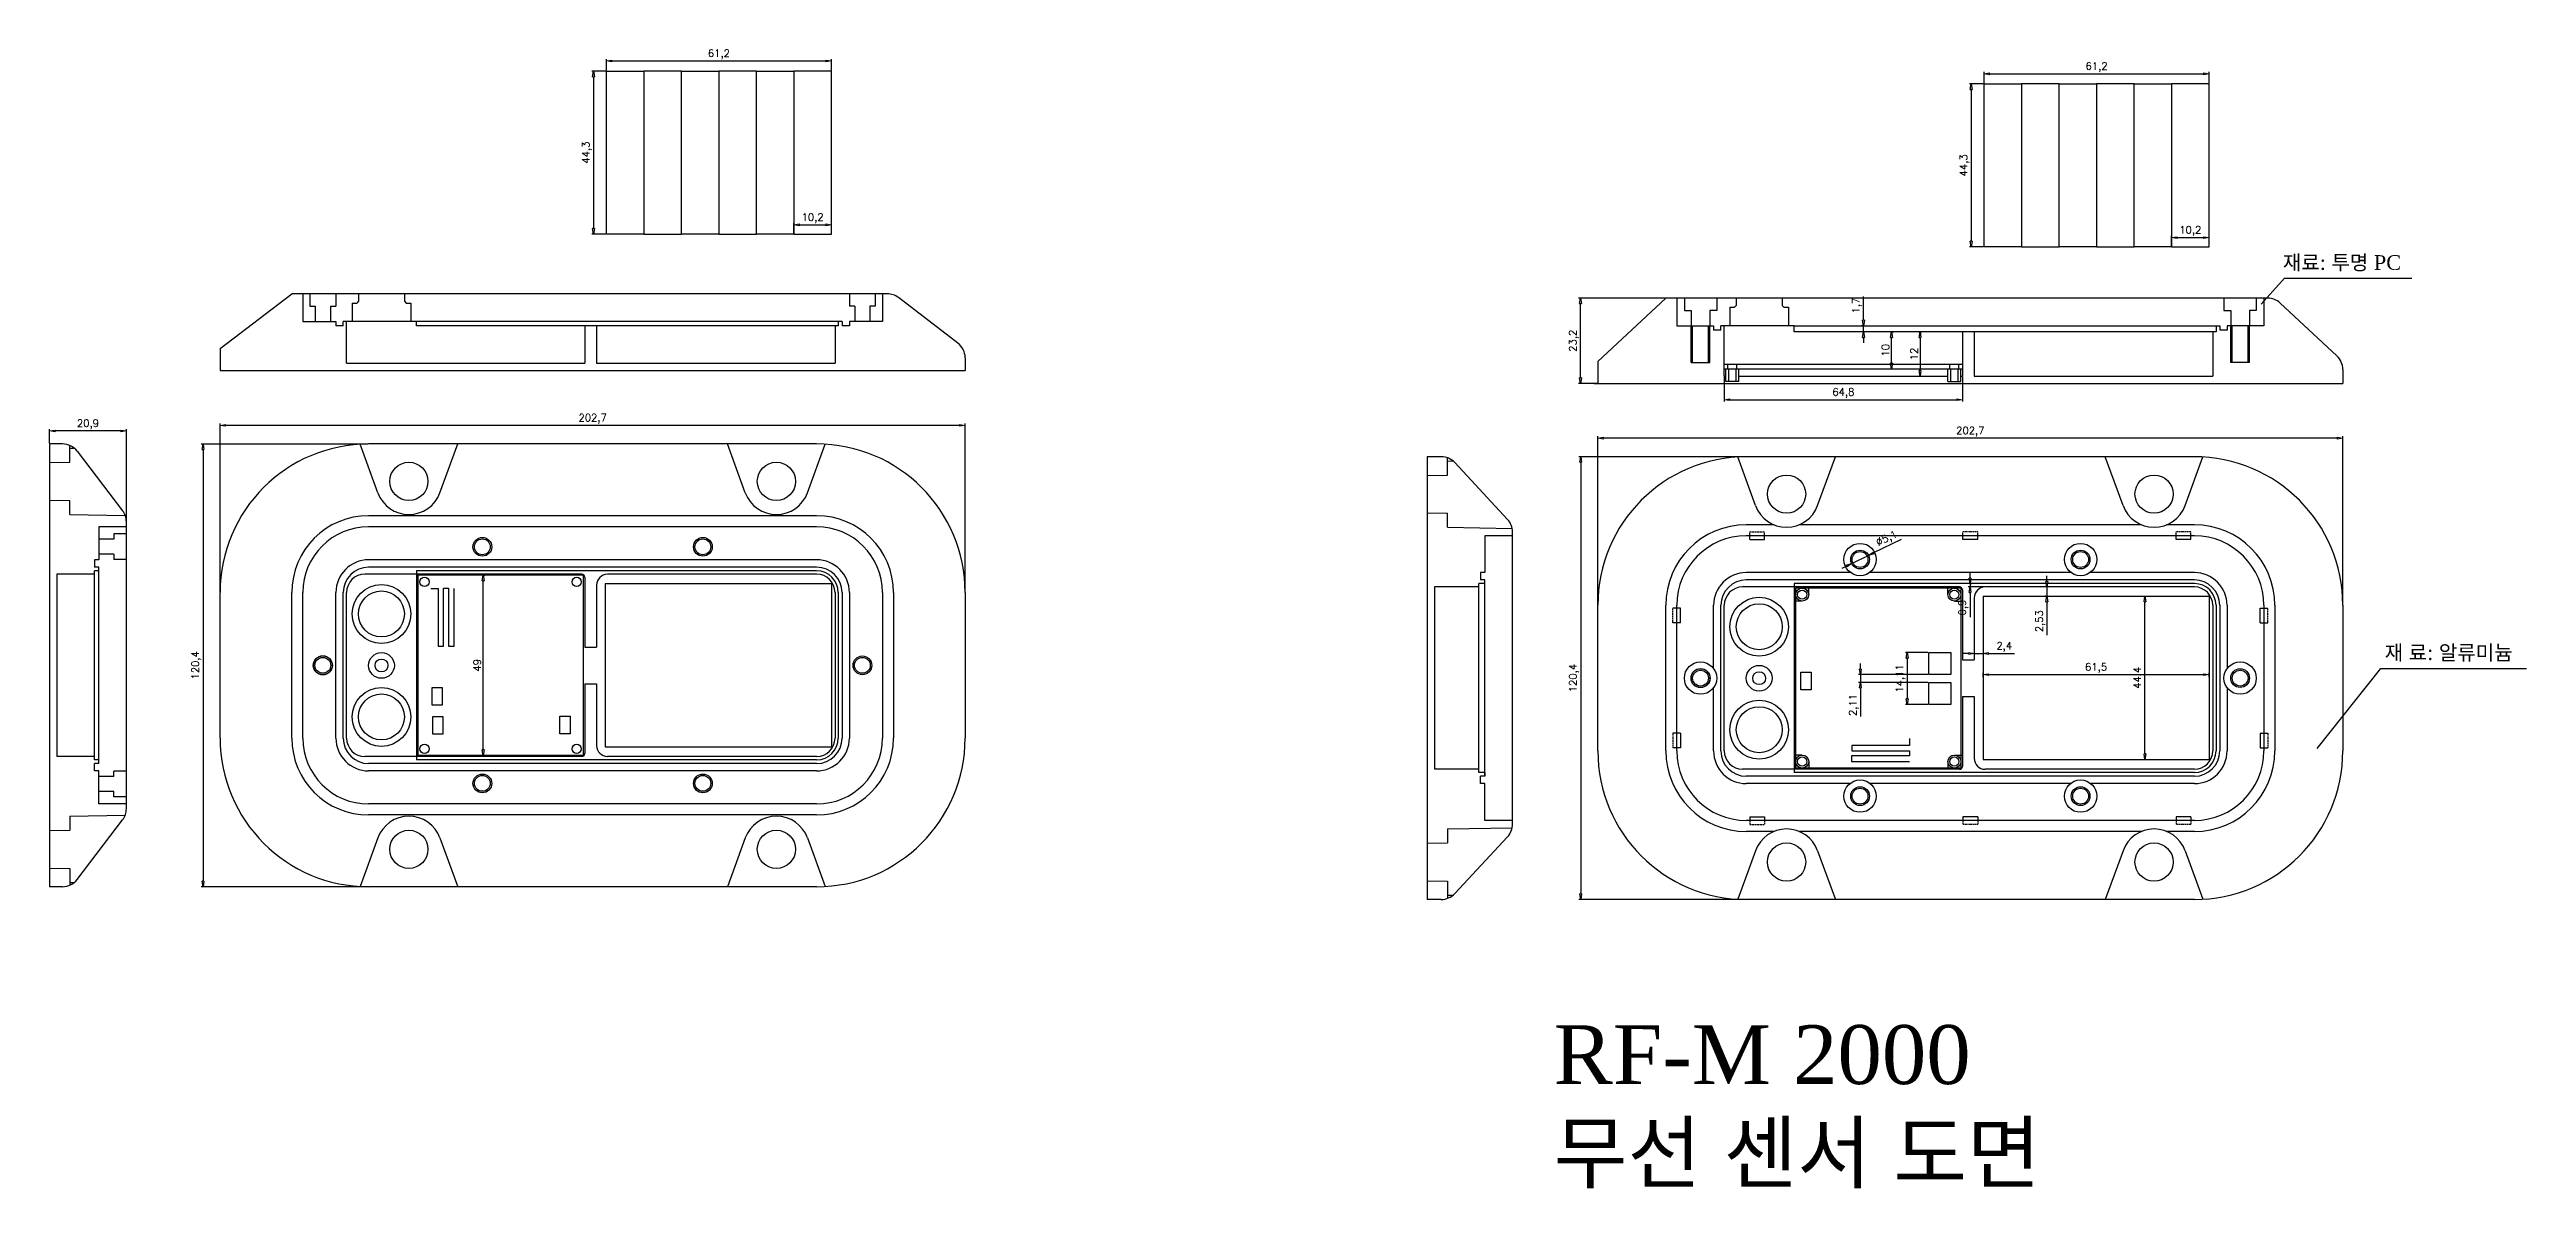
# Model space of a CAD drawing. Header units: millimetres. Extents: x 143 to 817, y 24 to 334.
import ezdxf

# ---------------------------------------------------------------- set-up
doc = ezdxf.new("R2010")
doc.units = ezdxf.units.MM
doc.styles.get("Standard").update_dxf_attribs({"font": 'txt.shx', "bigfont": 'whgtxt.shx'})
doc.dimstyles.new('ISO-25', dxfattribs={"dimtxt": 2, "dimasz": 1.5, "dimexe": 0.5, "dimexo": 0.2, "dimtad": 1, "dimtxsty": 'Standard', "dimblk": 'CLOSEDBLANK', "dimcen": 2.5, "dimadec": 0, "dimazin": 0, "dimtfac": 1, "dimtmove": 0, "dimatfit": 3, "dimldrblk": 'CLOSEDBLANK', "dimfxl": 1, "dimarcsym": 0})

msp = doc.modelspace()

# ---------------------------------------------------------------- texts
at = {"attachment_point": 1}
for s, insert, char_height in [('{\\fBatang|b0|i0|c129|p18;재료: 투명 PC}', (751.013, 278.237), 4), ('{\\fBatang|b0|i0|c129|p18;재 료: 알류미늄}', (778.725, 172.138), 4), ('{\\fBatang|b0|i0|c129|p18;RF-M 2000\\P무선 센서 도면}', (552.623, 68.813), 16)]:
    msp.add_mtext(s, dxfattribs=dict(at, insert=insert, char_height=char_height))

# ---------------------------------------------------------------- blocks, each defined once
blk = doc.blocks.new('_ClosedBlank')
at = {"color": 0, "linetype": 'ByBlock', "lineweight": -2}
for p, q in [((-1, 0.17), (0, 0)), ((-1, 0.17), (-1, -0.17)), ((0, 0), (-1, -0.17))]:
    blk.add_line(p, q, dxfattribs=at)
blk = doc.blocks.new('*D1')
at = {"color": 0, "lineweight": -2, "transparency": 16777216}
for p, q in [((261.26, 191.18), (261.84, 191.18)), ((261.34, 143.68), (261.34, 189.68)), ((261.26, 142.18), (261.84, 142.18))]:
    blk.add_line(p, q, dxfattribs=at)
at = {"layer": 'Defpoints', "color": 0, "transparency": 16777216}
for p in [(261.06, 191.18), (261.34, 191.18), (261.06, 142.18)]:
    blk.add_point(p, dxfattribs=at)
at = {"color": 0, "lineweight": -2, "transparency": 16777216, "xscale": 1.5, "yscale": 1.5, "zscale": 1.5}
for p, rotation in [((261.34, 191.18), 90), ((261.34, 142.18), 270)]:
    blk.add_blockref('_ClosedBlank', p, dxfattribs=dict(at, rotation=rotation))
at = {"color": 0, "transparency": 16777216, "insert": (259.72, 166.68), "char_height": 2, "attachment_point": 5, "rotation": 90}
blk.add_mtext('49', dxfattribs=at)
blk = doc.blocks.new('*D2')
at = {"color": 0, "lineweight": -2, "transparency": 16777216}
for p, q in [((189.79, 186.68), (189.79, 232.45)), ((390.99, 231.95), (191.29, 231.95)), ((392.49, 186.68), (392.49, 232.45))]:
    blk.add_line(p, q, dxfattribs=at)
at = {"layer": 'Defpoints', "color": 0, "transparency": 16777216}
for p in [(189.79, 231.95), (189.79, 186.48), (392.49, 186.48)]:
    blk.add_point(p, dxfattribs=at)
at = {"color": 0, "lineweight": -2, "transparency": 16777216, "xscale": 1.5, "yscale": 1.5, "zscale": 1.5, "rotation": 180}
blk.add_blockref('_ClosedBlank', (189.79, 231.95), dxfattribs=at)
at = {"color": 0, "lineweight": -2, "transparency": 16777216, "xscale": 1.5, "yscale": 1.5, "zscale": 1.5}
blk.add_blockref('_ClosedBlank', (392.49, 231.95), dxfattribs=at)
at = {"color": 0, "transparency": 16777216, "insert": (291.14, 233.74), "char_height": 2, "attachment_point": 5}
blk.add_mtext('202,7', dxfattribs=at)
blk = doc.blocks.new('*D3')
at = {"color": 0, "lineweight": -2, "transparency": 16777216}
for p, q in [((229.99, 226.88), (184.63, 226.88)), ((185.13, 225.38), (185.13, 107.98)), ((229.99, 106.48), (184.63, 106.48))]:
    blk.add_line(p, q, dxfattribs=at)
at = {"layer": 'Defpoints', "color": 0, "transparency": 16777216}
for p in [(230.19, 226.88), (185.13, 106.48), (230.19, 106.48)]:
    blk.add_point(p, dxfattribs=at)
at = {"color": 0, "lineweight": -2, "transparency": 16777216, "xscale": 1.5, "yscale": 1.5, "zscale": 1.5}
for p, rotation in [((185.13, 226.88), 90), ((185.13, 106.48), 270)]:
    blk.add_blockref('_ClosedBlank', p, dxfattribs=dict(at, rotation=rotation))
at = {"color": 0, "transparency": 16777216, "insert": (183.34, 166.68), "char_height": 2, "attachment_point": 5, "rotation": 90}
blk.add_mtext('120,4', dxfattribs=at)
blk = doc.blocks.new('*D4')
at = {"color": 0, "lineweight": -2, "transparency": 16777216}
for p, q in [((294.89, 328.47), (294.89, 331.55)), ((296.39, 331.05), (354.59, 331.05)), ((356.09, 328.47), (356.09, 331.55))]:
    blk.add_line(p, q, dxfattribs=at)
at = {"layer": 'Defpoints', "color": 0, "transparency": 16777216}
for p in [(356.09, 331.05), (294.89, 328.27), (356.09, 328.27)]:
    blk.add_point(p, dxfattribs=at)
at = {"color": 0, "lineweight": -2, "transparency": 16777216, "xscale": 1.5, "yscale": 1.5, "zscale": 1.5, "rotation": 180}
blk.add_blockref('_ClosedBlank', (294.89, 331.05), dxfattribs=at)
at = {"color": 0, "lineweight": -2, "transparency": 16777216, "xscale": 1.5, "yscale": 1.5, "zscale": 1.5}
blk.add_blockref('_ClosedBlank', (356.09, 331.05), dxfattribs=at)
at = {"color": 0, "transparency": 16777216, "insert": (325.49, 332.84), "char_height": 2, "attachment_point": 5}
blk.add_mtext('61,2', dxfattribs=at)
blk = doc.blocks.new('*D5')
at = {"color": 0, "lineweight": -2, "transparency": 16777216}
for p, q in [((294.69, 328.27), (290.89, 328.27)), ((291.39, 326.77), (291.39, 285.47)), ((294.69, 283.97), (290.89, 283.97))]:
    blk.add_line(p, q, dxfattribs=at)
at = {"layer": 'Defpoints', "color": 0, "transparency": 16777216}
for p in [(294.89, 328.27), (291.39, 283.97), (294.89, 283.97)]:
    blk.add_point(p, dxfattribs=at)
at = {"color": 0, "lineweight": -2, "transparency": 16777216, "xscale": 1.5, "yscale": 1.5, "zscale": 1.5}
for p, rotation in [((291.39, 328.27), 90), ((291.39, 283.97), 270)]:
    blk.add_blockref('_ClosedBlank', p, dxfattribs=dict(at, rotation=rotation))
at = {"color": 0, "transparency": 16777216, "insert": (289.59, 306.12), "char_height": 2, "attachment_point": 5, "rotation": 90}
blk.add_mtext('44,3', dxfattribs=at)
blk = doc.blocks.new('*D6')
at = {"color": 0, "lineweight": -2, "transparency": 16777216}
for p, q in [((345.89, 284.17), (345.89, 286.97)), ((347.39, 286.47), (354.59, 286.47)), ((356.09, 284.17), (356.09, 286.97))]:
    blk.add_line(p, q, dxfattribs=at)
at = {"layer": 'Defpoints', "color": 0, "transparency": 16777216}
for p in [(345.89, 283.97), (356.09, 286.47), (356.09, 283.97)]:
    blk.add_point(p, dxfattribs=at)
at = {"color": 0, "lineweight": -2, "transparency": 16777216, "xscale": 1.5, "yscale": 1.5, "zscale": 1.5, "rotation": 180}
blk.add_blockref('_ClosedBlank', (345.89, 286.47), dxfattribs=at)
at = {"color": 0, "lineweight": -2, "transparency": 16777216, "xscale": 1.5, "yscale": 1.5, "zscale": 1.5}
blk.add_blockref('_ClosedBlank', (356.09, 286.47), dxfattribs=at)
at = {"color": 0, "transparency": 16777216, "insert": (350.99, 288.27), "char_height": 2, "attachment_point": 5}
blk.add_mtext('10,2', dxfattribs=at)
blk = doc.blocks.new('*D7')
at = {"color": 0, "lineweight": -2, "transparency": 16777216}
for p, q in [((143.38, 227.08), (143.38, 230.93)), ((162.78, 230.43), (144.88, 230.43)), ((164.28, 205.89), (164.28, 230.93))]:
    blk.add_line(p, q, dxfattribs=at)
at = {"layer": 'Defpoints', "color": 0, "transparency": 16777216}
for p in [(143.38, 230.43), (143.38, 226.88), (164.28, 205.69)]:
    blk.add_point(p, dxfattribs=at)
at = {"color": 0, "lineweight": -2, "transparency": 16777216, "xscale": 1.5, "yscale": 1.5, "zscale": 1.5, "rotation": 180}
blk.add_blockref('_ClosedBlank', (143.38, 230.43), dxfattribs=at)
at = {"color": 0, "lineweight": -2, "transparency": 16777216, "xscale": 1.5, "yscale": 1.5, "zscale": 1.5}
blk.add_blockref('_ClosedBlank', (164.28, 230.43), dxfattribs=at)
at = {"color": 0, "transparency": 16777216, "insert": (153.83, 232.23), "char_height": 2, "attachment_point": 5}
blk.add_mtext('20,9', dxfattribs=at)
blk = doc.blocks.new('*D9')
at = {"color": 0, "lineweight": -2, "transparency": 16777216}
for p, q in [((564.64, 183.21), (564.64, 228.98)), ((765.84, 228.48), (566.14, 228.48)), ((767.34, 183.21), (767.34, 228.98))]:
    blk.add_line(p, q, dxfattribs=at)
at = {"layer": 'Defpoints', "color": 0, "transparency": 16777216}
for p in [(564.64, 228.48), (564.64, 183.01), (767.34, 183.01)]:
    blk.add_point(p, dxfattribs=at)
at = {"color": 0, "lineweight": -2, "transparency": 16777216, "xscale": 1.5, "yscale": 1.5, "zscale": 1.5, "rotation": 180}
blk.add_blockref('_ClosedBlank', (564.64, 228.48), dxfattribs=at)
at = {"color": 0, "lineweight": -2, "transparency": 16777216, "xscale": 1.5, "yscale": 1.5, "zscale": 1.5}
blk.add_blockref('_ClosedBlank', (767.34, 228.48), dxfattribs=at)
at = {"color": 0, "transparency": 16777216, "insert": (665.99, 230.27), "char_height": 2, "attachment_point": 5}
blk.add_mtext('202,7', dxfattribs=at)
blk = doc.blocks.new('*D10')
at = {"color": 0, "lineweight": -2, "transparency": 16777216}
for p, q in [((604.84, 223.41), (559.47, 223.41)), ((559.97, 221.91), (559.97, 104.51)), ((604.84, 103.01), (559.47, 103.01))]:
    blk.add_line(p, q, dxfattribs=at)
at = {"layer": 'Defpoints', "color": 0, "transparency": 16777216}
for p in [(605.04, 223.41), (559.97, 103.01), (605.04, 103.01)]:
    blk.add_point(p, dxfattribs=at)
at = {"color": 0, "lineweight": -2, "transparency": 16777216, "xscale": 1.5, "yscale": 1.5, "zscale": 1.5}
for p, rotation in [((559.97, 223.41), 90), ((559.97, 103.01), 270)]:
    blk.add_blockref('_ClosedBlank', p, dxfattribs=dict(at, rotation=rotation))
at = {"color": 0, "transparency": 16777216, "insert": (558.18, 163.21), "char_height": 2, "attachment_point": 5, "rotation": 90}
blk.add_mtext('120,4', dxfattribs=at)
blk = doc.blocks.new('*D13')
at = {"color": 0, "lineweight": -2, "transparency": 16777216}
for p, q in [((636.91, 260.56), (636.91, 266.98)), ((636.71, 259.06), (636.41, 259.06)), ((636.71, 257.36), (636.41, 257.36)), ((636.91, 257.36), (636.91, 259.06)), ((636.91, 255.86), (636.91, 254.36))]:
    blk.add_line(p, q, dxfattribs=at)
at = {"layer": 'Defpoints', "color": 0, "transparency": 16777216}
for p in [(636.91, 259.06), (636.91, 259.06), (636.91, 257.36)]:
    blk.add_point(p, dxfattribs=at)
at = {"color": 0, "lineweight": -2, "transparency": 16777216, "xscale": 1.5, "yscale": 1.5, "zscale": 1.5}
for p, rotation in [((636.91, 259.06), 270), ((636.91, 257.36), 90)]:
    blk.add_blockref('_ClosedBlank', p, dxfattribs=dict(at, rotation=rotation))
at = {"color": 0, "transparency": 16777216, "insert": (635.12, 264.52), "char_height": 2, "attachment_point": 5, "rotation": 90}
blk.add_mtext('1,7', dxfattribs=at)
blk = doc.blocks.new('*D14')
at = {"color": 0, "lineweight": -2, "transparency": 16777216}
for p, q in [((644.63, 257.36), (645.05, 257.36)), ((644.55, 248.86), (644.55, 255.86)), ((644.63, 247.36), (645.05, 247.36))]:
    blk.add_line(p, q, dxfattribs=at)
at = {"layer": 'Defpoints', "color": 0, "transparency": 16777216}
for p in [(644.43, 257.36), (644.55, 257.36), (644.43, 247.36)]:
    blk.add_point(p, dxfattribs=at)
at = {"color": 0, "lineweight": -2, "transparency": 16777216, "xscale": 1.5, "yscale": 1.5, "zscale": 1.5}
for p, rotation in [((644.55, 257.36), 90), ((644.55, 247.36), 270)]:
    blk.add_blockref('_ClosedBlank', p, dxfattribs=dict(at, rotation=rotation))
at = {"color": 0, "transparency": 16777216, "insert": (642.92, 252.36), "char_height": 2, "attachment_point": 5, "rotation": 90}
blk.add_mtext('10', dxfattribs=at)
blk = doc.blocks.new('*D15')
at = {"color": 0, "lineweight": -2, "transparency": 16777216}
for p, q in [((651.99, 257.36), (652.8, 257.36)), ((652.3, 255.86), (652.3, 246.86)), ((651.99, 245.36), (652.8, 245.36))]:
    blk.add_line(p, q, dxfattribs=at)
at = {"layer": 'Defpoints', "color": 0, "transparency": 16777216}
for p in [(651.79, 257.36), (651.79, 245.36), (652.3, 245.36)]:
    blk.add_point(p, dxfattribs=at)
at = {"color": 0, "lineweight": -2, "transparency": 16777216, "xscale": 1.5, "yscale": 1.5, "zscale": 1.5}
for p, rotation in [((652.3, 257.36), 90), ((652.3, 245.36), 270)]:
    blk.add_blockref('_ClosedBlank', p, dxfattribs=dict(at, rotation=rotation))
at = {"color": 0, "transparency": 16777216, "insert": (650.68, 251.36), "char_height": 2, "attachment_point": 5, "rotation": 90}
blk.add_mtext('12', dxfattribs=at)
blk = doc.blocks.new('*D16')
at = {"color": 0, "lineweight": -2, "transparency": 16777216}
for p, q in [((582.94, 266.56), (559.42, 266.56)), ((559.92, 244.86), (559.92, 265.06)), ((564.44, 243.36), (559.42, 243.36))]:
    blk.add_line(p, q, dxfattribs=at)
at = {"layer": 'Defpoints', "color": 0, "transparency": 16777216}
for p in [(559.92, 266.56), (583.14, 266.56), (564.64, 243.36)]:
    blk.add_point(p, dxfattribs=at)
at = {"color": 0, "lineweight": -2, "transparency": 16777216, "xscale": 1.5, "yscale": 1.5, "zscale": 1.5}
for p, rotation in [((559.92, 266.56), 90), ((559.92, 243.36), 270)]:
    blk.add_blockref('_ClosedBlank', p, dxfattribs=dict(at, rotation=rotation))
at = {"color": 0, "transparency": 16777216, "insert": (558.13, 254.96), "char_height": 2, "attachment_point": 5, "rotation": 90}
blk.add_mtext('23,2', dxfattribs=at)
blk = doc.blocks.new('*D17')
at = {"color": 0, "lineweight": -2, "transparency": 16777216}
for p, q in [((665.54, 169.9), (664.04, 169.9)), ((667.04, 170.12), (667.04, 169.4)), ((667.04, 169.9), (669.44, 169.9)), ((669.44, 169.94), (669.44, 169.4)), ((670.94, 169.9), (678.02, 169.9))]:
    blk.add_line(p, q, dxfattribs=at)
at = {"layer": 'Defpoints', "color": 0, "transparency": 16777216}
for p in [(667.04, 170.32), (669.44, 170.14), (669.44, 169.9)]:
    blk.add_point(p, dxfattribs=at)
at = {"color": 0, "lineweight": -2, "transparency": 16777216, "xscale": 1.5, "yscale": 1.5, "zscale": 1.5}
blk.add_blockref('_ClosedBlank', (667.04, 169.9), dxfattribs=at)
at = {"color": 0, "lineweight": -2, "transparency": 16777216, "xscale": 1.5, "yscale": 1.5, "zscale": 1.5, "rotation": 180}
blk.add_blockref('_ClosedBlank', (669.44, 169.9), dxfattribs=at)
at = {"color": 0, "transparency": 16777216, "insert": (675.23, 171.7), "char_height": 2, "attachment_point": 5}
blk.add_mtext('2,4', dxfattribs=at)
blk = doc.blocks.new('*D18')
at = {"color": 0, "lineweight": -2, "transparency": 16777216}
for p, q in [((686.83, 189.51), (686.83, 191.01)), ((686.63, 188.01), (686.33, 188.01)), ((686.63, 185.48), (686.33, 185.48)), ((686.83, 188.01), (686.83, 185.48)), ((686.83, 183.98), (686.83, 174.9))]:
    blk.add_line(p, q, dxfattribs=at)
at = {"layer": 'Defpoints', "color": 0, "transparency": 16777216}
for p in [(686.83, 188.01), (686.83, 185.48), (686.83, 185.48)]:
    blk.add_point(p, dxfattribs=at)
at = {"color": 0, "lineweight": -2, "transparency": 16777216, "xscale": 1.5, "yscale": 1.5, "zscale": 1.5}
for p, rotation in [((686.83, 188.01), 270), ((686.83, 185.48), 90)]:
    blk.add_blockref('_ClosedBlank', p, dxfattribs=dict(at, rotation=rotation))
at = {"color": 0, "transparency": 16777216, "insert": (685.04, 178.69), "char_height": 2, "attachment_point": 5, "rotation": 90}
blk.add_mtext('2,53', dxfattribs=at)
blk = doc.blocks.new('*D21')
at = {"color": 0, "lineweight": -2, "transparency": 16777216}
for p, q in [((633.7, 194.34), (638.28, 196.58)), ((647.18, 200.95), (639.62, 197.24)), ((632.35, 193.67), (631, 193.01))]:
    blk.add_line(p, q, dxfattribs=at)
at = {"layer": 'Defpoints', "color": 0, "transparency": 16777216}
for p in [(638.28, 196.58), (633.7, 194.34)]:
    blk.add_point(p, dxfattribs=at)
at = {"color": 0, "lineweight": -2, "transparency": 16777216, "xscale": 1.5, "yscale": 1.5, "zscale": 1.5}
for p, rotation in [((638.28, 196.58), 206.1306518925705), ((633.7, 194.34), 26.13065189257052)]:
    blk.add_blockref('_ClosedBlank', p, dxfattribs=dict(at, rotation=rotation))
at = {"color": 0, "transparency": 16777216, "insert": (643.29, 201.03), "char_height": 2, "attachment_point": 5, "rotation": 26.13065}
blk.add_mtext('∅5,1', dxfattribs=at)
blk = doc.blocks.new('*D22')
at = {"color": 0, "lineweight": -2, "transparency": 16777216}
for p, q in [((669.44, 163.48), (669.44, 164.66)), ((670.94, 164.16), (729.44, 164.16)), ((730.94, 163.48), (730.94, 164.66))]:
    blk.add_line(p, q, dxfattribs=at)
at = {"layer": 'Defpoints', "color": 0, "transparency": 16777216}
for p in [(669.44, 163.28), (730.94, 164.16), (730.94, 163.28)]:
    blk.add_point(p, dxfattribs=at)
at = {"color": 0, "lineweight": -2, "transparency": 16777216, "xscale": 1.5, "yscale": 1.5, "zscale": 1.5, "rotation": 180}
blk.add_blockref('_ClosedBlank', (669.44, 164.16), dxfattribs=at)
at = {"color": 0, "lineweight": -2, "transparency": 16777216, "xscale": 1.5, "yscale": 1.5, "zscale": 1.5}
blk.add_blockref('_ClosedBlank', (730.94, 164.16), dxfattribs=at)
at = {"color": 0, "transparency": 16777216, "insert": (700.19, 165.95), "char_height": 2, "attachment_point": 5}
blk.add_mtext('61,5', dxfattribs=at)
blk = doc.blocks.new('*D23')
at = {"color": 0, "lineweight": -2, "transparency": 16777216}
for p, q in [((713.24, 185.48), (714.01, 185.48)), ((713.51, 142.58), (713.51, 183.98)), ((713.24, 141.08), (714.01, 141.08))]:
    blk.add_line(p, q, dxfattribs=at)
at = {"layer": 'Defpoints', "color": 0, "transparency": 16777216}
for p in [(713.04, 185.48), (713.51, 185.48), (713.04, 141.08)]:
    blk.add_point(p, dxfattribs=at)
at = {"color": 0, "lineweight": -2, "transparency": 16777216, "xscale": 1.5, "yscale": 1.5, "zscale": 1.5}
for p, rotation in [((713.51, 185.48), 90), ((713.51, 141.08), 270)]:
    blk.add_blockref('_ClosedBlank', p, dxfattribs=dict(at, rotation=rotation))
at = {"color": 0, "transparency": 16777216, "insert": (711.72, 163.28), "char_height": 2, "attachment_point": 5, "rotation": 90}
blk.add_mtext('44,4', dxfattribs=at)
blk = doc.blocks.new('*D24')
at = {"color": 0, "lineweight": -2, "transparency": 16777216}
for p, q in [((669.74, 325), (669.74, 328.08)), ((671.24, 327.58), (729.44, 327.58)), ((730.94, 325), (730.94, 328.08))]:
    blk.add_line(p, q, dxfattribs=at)
at = {"layer": 'Defpoints', "color": 0, "transparency": 16777216}
for p in [(669.74, 324.8), (730.94, 327.58), (730.94, 324.8)]:
    blk.add_point(p, dxfattribs=at)
at = {"color": 0, "lineweight": -2, "transparency": 16777216, "xscale": 1.5, "yscale": 1.5, "zscale": 1.5, "rotation": 180}
blk.add_blockref('_ClosedBlank', (669.74, 327.58), dxfattribs=at)
at = {"color": 0, "lineweight": -2, "transparency": 16777216, "xscale": 1.5, "yscale": 1.5, "zscale": 1.5}
blk.add_blockref('_ClosedBlank', (730.94, 327.58), dxfattribs=at)
at = {"color": 0, "transparency": 16777216, "insert": (700.34, 329.37), "char_height": 2, "attachment_point": 5}
blk.add_mtext('61,2', dxfattribs=at)
blk = doc.blocks.new('*D25')
at = {"color": 0, "lineweight": -2, "transparency": 16777216}
for p, q in [((669.54, 324.8), (665.73, 324.8)), ((666.23, 323.3), (666.23, 282)), ((669.54, 280.5), (665.73, 280.5))]:
    blk.add_line(p, q, dxfattribs=at)
at = {"layer": 'Defpoints', "color": 0, "transparency": 16777216}
for p in [(669.74, 324.8), (666.23, 280.5), (669.74, 280.5)]:
    blk.add_point(p, dxfattribs=at)
at = {"color": 0, "lineweight": -2, "transparency": 16777216, "xscale": 1.5, "yscale": 1.5, "zscale": 1.5}
for p, rotation in [((666.23, 324.8), 90), ((666.23, 280.5), 270)]:
    blk.add_blockref('_ClosedBlank', p, dxfattribs=dict(at, rotation=rotation))
at = {"color": 0, "transparency": 16777216, "insert": (664.44, 302.65), "char_height": 2, "attachment_point": 5, "rotation": 90}
blk.add_mtext('44,3', dxfattribs=at)
blk = doc.blocks.new('*D26')
at = {"color": 0, "lineweight": -2, "transparency": 16777216}
for p, q in [((720.74, 280.7), (720.74, 283.5)), ((730.94, 280.7), (730.94, 283.5)), ((722.24, 283), (729.44, 283))]:
    blk.add_line(p, q, dxfattribs=at)
at = {"layer": 'Defpoints', "color": 0, "transparency": 16777216}
for p in [(720.74, 280.5), (730.94, 283), (730.94, 280.5)]:
    blk.add_point(p, dxfattribs=at)
at = {"color": 0, "lineweight": -2, "transparency": 16777216, "xscale": 1.5, "yscale": 1.5, "zscale": 1.5, "rotation": 180}
blk.add_blockref('_ClosedBlank', (720.74, 283), dxfattribs=at)
at = {"color": 0, "lineweight": -2, "transparency": 16777216, "xscale": 1.5, "yscale": 1.5, "zscale": 1.5}
blk.add_blockref('_ClosedBlank', (730.94, 283), dxfattribs=at)
at = {"color": 0, "transparency": 16777216, "insert": (725.84, 284.8), "char_height": 2, "attachment_point": 5}
blk.add_mtext('10,2', dxfattribs=at)
blk = doc.blocks.new('*D67')
at = {"color": 0, "lineweight": -2, "transparency": 16777216}
for p, q in [((599.04, 245.16), (599.04, 238.43)), ((663.84, 245.16), (663.84, 238.43)), ((600.54, 238.93), (662.34, 238.93))]:
    blk.add_line(p, q, dxfattribs=at)
at = {"layer": 'Defpoints', "color": 0, "transparency": 16777216}
for p in [(599.04, 245.36), (663.84, 245.36), (663.84, 238.93)]:
    blk.add_point(p, dxfattribs=at)
at = {"color": 0, "lineweight": -2, "transparency": 16777216, "xscale": 1.5, "yscale": 1.5, "zscale": 1.5, "rotation": 180}
blk.add_blockref('_ClosedBlank', (599.04, 238.93), dxfattribs=at)
at = {"color": 0, "lineweight": -2, "transparency": 16777216, "xscale": 1.5, "yscale": 1.5, "zscale": 1.5}
blk.add_blockref('_ClosedBlank', (663.84, 238.93), dxfattribs=at)
at = {"color": 0, "transparency": 16777216, "insert": (631.44, 240.72), "char_height": 2, "attachment_point": 5}
blk.add_mtext('64,8', dxfattribs=at)
blk = doc.blocks.new('*D71')
at = {"color": 0, "lineweight": -2, "transparency": 16777216}
for p, q in [((654.46, 164.16), (635.57, 164.16)), ((654.46, 162.04), (635.57, 162.04)), ((636.07, 165.66), (636.07, 167.16)), ((636.07, 164.16), (636.07, 162.04)), ((636.07, 160.54), (636.07, 152.79))]:
    blk.add_line(p, q, dxfattribs=at)
at = {"layer": 'Defpoints', "color": 0, "transparency": 16777216}
for p in [(636.07, 162.04), (654.66, 164.16), (654.66, 162.04)]:
    blk.add_point(p, dxfattribs=at)
at = {"color": 0, "lineweight": -2, "transparency": 16777216, "xscale": 1.5, "yscale": 1.5, "zscale": 1.5}
for p, rotation in [((636.07, 164.16), 270), ((636.07, 162.04), 90)]:
    blk.add_blockref('_ClosedBlank', p, dxfattribs=dict(at, rotation=rotation))
at = {"color": 0, "transparency": 16777216, "insert": (634.28, 155.92), "char_height": 2, "attachment_point": 5, "rotation": 90}
blk.add_mtext('2,11', dxfattribs=at)
blk = doc.blocks.new('*D72')
at = {"color": 0, "lineweight": -2, "transparency": 16777216}
for p, q in [((654.46, 170.16), (648.32, 170.16)), ((648.82, 168.66), (648.82, 157.54)), ((654.46, 156.04), (648.32, 156.04))]:
    blk.add_line(p, q, dxfattribs=at)
at = {"layer": 'Defpoints', "color": 0, "transparency": 16777216}
for p in [(654.66, 170.16), (648.82, 156.04), (654.66, 156.04)]:
    blk.add_point(p, dxfattribs=at)
at = {"color": 0, "lineweight": -2, "transparency": 16777216, "xscale": 1.5, "yscale": 1.5, "zscale": 1.5}
for p, rotation in [((648.82, 170.16), 90), ((648.82, 156.04), 270)]:
    blk.add_blockref('_ClosedBlank', p, dxfattribs=dict(at, rotation=rotation))
at = {"color": 0, "transparency": 16777216, "insert": (647.03, 163.1), "char_height": 2, "attachment_point": 5, "rotation": 90}
blk.add_mtext('14,11', dxfattribs=at)
blk = doc.blocks.new('*D73')
at = {"color": 0, "lineweight": -2, "transparency": 16777216}
for p, q in [((665.91, 190.41), (665.91, 191.91)), ((665.91, 188.91), (665.91, 188.01)), ((666.11, 188.91), (666.41, 188.91)), ((669.84, 188.01), (665.41, 188.01)), ((665.91, 186.51), (665.91, 179.76))]:
    blk.add_line(p, q, dxfattribs=at)
at = {"layer": 'Defpoints', "color": 0, "transparency": 16777216}
for p in [(665.91, 188.91), (665.91, 188.01), (670.04, 188.01)]:
    blk.add_point(p, dxfattribs=at)
at = {"color": 0, "lineweight": -2, "transparency": 16777216, "xscale": 1.5, "yscale": 1.5, "zscale": 1.5}
for p, rotation in [((665.91, 188.91), 270), ((665.91, 188.01), 90)]:
    blk.add_blockref('_ClosedBlank', p, dxfattribs=dict(at, rotation=rotation))
at = {"color": 0, "transparency": 16777216, "insert": (664.11, 182.39), "char_height": 2, "attachment_point": 5, "rotation": 90}
blk.add_mtext('0,9', dxfattribs=at)

# ---------------------------------------------------------------- dimensions: what is measured, and where the dimension line sits
for base, p1, p2, picture, middle in [((356.091, 331.051), (294.891, 328.27), (356.091, 328.27), '*D4', (325.491, 332.843)), ((730.938, 327.582), (669.738, 324.801), (730.938, 324.801), '*D24', (700.338, 329.374)), ((356.091, 286.474), (345.891, 283.97), (356.091, 283.97), '*D6', (350.991, 288.265)), ((730.938, 283.005), (720.738, 280.501), (730.938, 280.501), '*D26', (725.838, 284.796)), ((143.376, 230.434), (164.276, 205.69), (143.376, 226.882), '*D7', (153.826, 232.226)), ((189.79, 231.95), (392.491, 186.482), (189.79, 186.482), '*D2', (291.141, 233.742)), ((564.637, 228.482), (767.338, 183.013), (564.637, 183.013), '*D9', (665.987, 230.273)), ((669.438, 169.904), (667.037, 170.323), (669.438, 170.143), '*D17', (675.229, 171.695)), ((730.938, 164.157), (669.438, 163.283), (730.938, 163.283), '*D22', (700.188, 165.949))]:
    dim = msp.add_linear_dim(base=base, p1=p1, p2=p2, dimstyle='ISO-25')
    dim.commit()
    dim.dimension.update_dxf_attribs({"geometry": picture, "text_midpoint": middle})
for base, p1, p2, angle, picture, middle in [((291.385, 283.97), (294.891, 328.27), (294.891, 283.97), 90, '*D5', (289.593, 306.12)), ((666.232, 280.501), (669.738, 324.801), (669.738, 280.501), 90, '*D25', (664.44, 302.651)), ((559.924, 266.558), (564.637, 243.358), (583.137, 266.558), 90, '*D16', (558.133, 254.958)), ((636.907, 259.058), (636.907, 257.358), (636.907, 259.058), 90, '*D13', (635.115, 264.517)), ((644.546, 257.358), (644.433, 247.358), (644.433, 257.358), 90, '*D14', (642.921, 252.358)), ((652.301, 245.358), (651.79, 257.358), (651.79, 245.358), 90, '*D15', (650.676, 251.358)), ((663.837, 238.931), (599.037, 245.358), (663.837, 245.358), 180, '*D67', (631.437, 240.723)), ((185.127, 106.482), (230.19, 226.882), (230.19, 106.482), 90, '*D3', (183.335, 166.682)), ((559.974, 103.013), (605.037, 223.413), (605.037, 103.013), 90, '*D10', (558.182, 163.213)), ((261.343, 191.182), (261.062, 142.182), (261.062, 191.182), 90, '*D1', (259.718, 166.682)), ((665.907, 188.013), (665.907, 188.913), (670.037, 188.013), 270, '*D73', (664.115, 182.388)), ((686.833, 185.483), (686.833, 188.013), (686.833, 185.483), 90, '*D18', (685.042, 178.691)), ((713.508, 185.483), (713.042, 141.083), (713.042, 185.483), 90, '*D23', (711.716, 163.283)), ((648.817, 156.044), (654.659, 170.157), (654.659, 156.044), 90, '*D72', (647.025, 163.1)), ((636.07, 162.044), (654.659, 164.157), (654.659, 162.044), 270, '*D71', (634.278, 155.919))]:
    dim = msp.add_linear_dim(base=base, p1=p1, p2=p2, angle=angle, dimstyle='ISO-25')
    dim.commit()
    dim.dimension.update_dxf_attribs({"geometry": picture, "text_midpoint": middle})
dim = msp.add_diameter_dim_2p(p1=(633.698, 194.335), p2=(638.277, 196.581), dimstyle='ISO-25')
dim.commit()
dim.dimension.update_dxf_attribs({"geometry": '*D21', "text_midpoint": (643.286, 201.034)})

# ---------------------------------------------------------------- linework, layer by layer
for p, q in [((294.891, 283.97), (294.891, 328.27)), ((294.891, 328.27), (305.091, 328.27)), ((305.091, 328.27), (305.091, 283.97)), ((315.291, 328.27), (305.091, 328.27)), ((315.291, 283.97), (315.291, 328.27)), ((315.291, 328.27), (325.491, 328.27)), ((335.691, 328.27), (325.491, 328.27)), ((325.491, 328.27), (325.491, 283.97)), ((335.691, 283.97), (335.691, 328.27)), ((335.691, 328.27), (345.891, 328.27)), ((356.091, 328.27), (345.891, 328.27)), ((345.891, 328.27), (345.891, 283.97)), ((356.091, 283.97), (356.091, 328.27)), ((669.738, 280.501), (669.738, 324.801)), ((669.738, 324.801), (679.938, 324.801)), ((679.938, 324.801), (679.938, 280.501)), ((690.138, 324.801), (679.938, 324.801)), ((690.138, 280.501), (690.138, 324.801)), ((690.138, 324.801), (700.338, 324.801)), ((710.538, 324.801), (700.338, 324.801)), ((700.338, 324.801), (700.338, 280.501)), ((710.538, 280.501), (710.538, 324.801)), ((710.538, 324.801), (720.738, 324.801)), ((730.938, 324.801), (720.738, 324.801)), ((720.738, 324.801), (720.738, 280.501)), ((730.938, 280.501), (730.938, 324.801)), ((305.091, 283.97), (294.891, 283.97)), ((305.091, 283.97), (315.291, 283.97)), ((325.491, 283.97), (315.291, 283.97)), ((325.491, 283.97), (335.691, 283.97)), ((345.891, 283.97), (335.691, 283.97)), ((345.891, 283.97), (356.091, 283.97)), ((679.938, 280.501), (669.738, 280.501)), ((679.938, 280.501), (690.138, 280.501)), ((700.338, 280.501), (690.138, 280.501)), ((700.338, 280.501), (710.538, 280.501)), ((720.738, 280.501), (710.538, 280.501)), ((720.738, 280.501), (730.938, 280.501)), ((745.116, 264.903), (751.477, 271.939)), ((751.477, 271.939), (786.145, 271.939)), ((189.79, 252.827), (209.29, 267.727)), ((371.3, 267.727), (209.29, 267.727)), ((212.29, 267.727), (212.29, 260.227)), ((369.991, 267.727), (369.991, 260.227)), ((390.527, 254.328), (374.335, 266.7)), ((564.637, 249.358), (583.137, 266.558)), ((746.873, 266.558), (583.137, 266.558)), ((586.137, 266.558), (586.137, 259.058)), ((745.838, 266.558), (745.838, 259.058)), ((765.742, 250.842), (750.277, 265.22)), ((212.29, 260.227), (221.29, 260.227)), ((221.29, 260.227), (221.29, 259.027)), ((223.29, 259.027), (221.29, 259.027)), ((223.29, 259.027), (223.29, 260.227)), ((358.991, 260.227), (223.29, 260.227)), ((224.19, 248.827), (224.19, 260.227)), ((288.991, 259.027), (288.991, 248.827)), ((292.191, 259.027), (292.191, 248.827)), ((357.091, 259.027), (357.091, 248.827)), ((357.991, 260.227), (357.991, 259.027)), ((358.991, 260.227), (358.991, 259.027)), ((360.991, 259.027), (358.991, 259.027)), ((360.991, 260.227), (360.991, 259.027)), ((369.991, 260.227), (360.991, 260.227)), ((586.137, 259.058), (596.137, 259.058)), ((590.037, 249.058), (590.037, 259.058)), ((590.437, 249.058), (590.437, 259.058)), ((594.737, 249.058), (594.737, 259.058)), ((595.137, 249.058), (595.137, 259.058)), ((596.137, 259.058), (596.137, 257.858)), ((598.137, 257.858), (596.137, 257.858)), ((598.137, 257.858), (598.137, 259.058)), ((618.037, 259.058), (598.137, 259.058)), ((599.037, 245.358), (599.037, 259.058)), ((663.837, 257.358), (663.837, 245.358)), ((667.037, 257.358), (667.037, 245.358)), ((731.938, 257.358), (731.938, 245.358)), ((732.838, 259.058), (732.838, 257.358)), ((732.838, 259.058), (733.838, 259.058)), ((733.838, 259.058), (733.838, 257.858)), ((735.838, 257.858), (733.838, 257.858)), ((735.838, 259.058), (735.838, 257.858)), ((745.838, 259.058), (735.838, 259.058)), ((736.838, 249.058), (736.838, 259.058)), ((737.238, 249.058), (737.238, 259.058)), ((741.538, 249.058), (741.538, 259.058)), ((741.938, 249.058), (741.938, 259.058)), ((189.79, 252.827), (189.79, 246.827)), ((392.491, 250.355), (392.491, 246.827)), ((564.637, 249.358), (564.637, 243.358)), ((189.79, 246.827), (392.491, 246.827)), ((224.19, 248.827), (288.991, 248.827)), ((292.191, 248.827), (357.091, 248.827)), ((563.637, 243.358), (767.338, 243.358)), ((590.037, 249.058), (595.137, 249.058)), ((599.037, 245.358), (599.467, 245.358)), ((599.467, 243.858), (599.467, 247.358)), ((603.007, 243.858), (599.467, 243.858)), ((599.977, 247.358), (599.977, 248.558)), ((600.237, 243.858), (600.237, 247.358)), ((602.237, 243.858), (602.237, 247.358)), ((602.497, 247.358), (602.497, 248.558)), ((603.007, 243.858), (603.007, 247.358)), ((603.007, 245.358), (659.867, 245.358)), ((659.867, 243.858), (659.867, 247.358)), ((659.867, 243.858), (663.407, 243.858)), ((660.377, 247.358), (660.377, 248.558)), ((660.637, 243.858), (660.637, 247.358)), ((662.637, 243.858), (662.637, 247.358)), ((662.897, 247.358), (662.897, 248.558)), ((663.407, 243.858), (663.407, 247.358)), ((663.407, 245.358), (663.837, 245.358)), ((667.037, 245.358), (731.938, 245.358)), ((741.938, 249.058), (736.838, 249.058)), ((767.338, 247.18), (767.338, 243.358)), ((143.376, 226.882), (143.376, 106.482)), ((146.904, 226.882), (143.376, 226.882)), ((150.877, 224.918), (163.249, 208.726)), ((352.091, 226.882), (230.19, 226.882)), ((518.223, 223.413), (518.223, 103.013)), ((522.044, 223.413), (518.223, 223.413)), ((726.938, 223.413), (605.037, 223.413)), ((525.706, 221.818), (540.084, 206.353)), ((164.276, 204.382), (156.776, 204.382)), ((156.776, 204.382), (156.776, 195.382)), ((164.276, 127.674), (164.276, 205.69)), ((352.091, 207.382), (230.19, 207.382)), ((352.091, 204.382), (230.19, 204.382)), ((541.423, 123.478), (541.423, 202.948)), ((612.58, 204.913), (605.037, 204.913)), ((605.987, 203.012), (606.167, 203.012)), ((605.987, 202.772), (605.987, 202.965)), ((605.987, 202.456), (605.987, 202.649)), ((605.987, 202.152), (605.987, 202.345)), ((606.28, 203.012), (606.459, 203.012)), ((606.601, 203.012), (606.781, 203.012)), ((606.923, 203.012), (607.103, 203.012)), ((607.227, 203.012), (607.407, 203.012)), ((607.549, 203.012), (607.729, 203.012)), ((607.871, 203.012), (608.05, 203.012)), ((608.163, 203.012), (608.343, 203.012)), ((608.485, 203.012), (608.665, 203.012)), ((608.807, 203.012), (608.986, 203.012)), ((609.111, 203.012), (609.291, 203.012)), ((609.433, 203.012), (609.612, 203.012)), ((609.755, 203.012), (609.934, 203.012)), ((609.987, 202.772), (609.987, 202.965)), ((609.987, 202.456), (609.987, 202.649)), ((609.987, 202.152), (609.987, 202.345)), ((712.58, 204.913), (619.395, 204.913)), ((663.987, 202.772), (663.987, 202.965)), ((663.987, 202.456), (663.987, 202.649)), ((663.987, 202.152), (663.987, 202.345)), ((664.22, 203.012), (664.04, 203.012)), ((664.541, 203.012), (664.362, 203.012)), ((664.863, 203.012), (664.684, 203.012)), ((665.167, 203.012), (664.988, 203.012)), ((665.489, 203.012), (665.31, 203.012)), ((665.811, 203.012), (665.632, 203.012)), ((666.103, 203.012), (665.924, 203.012)), ((666.425, 203.012), (666.246, 203.012)), ((666.747, 203.012), (666.568, 203.012)), ((667.051, 203.012), (666.872, 203.012)), ((667.373, 203.012), (667.194, 203.012)), ((667.695, 203.012), (667.515, 203.012)), ((667.987, 203.012), (667.808, 203.012)), ((667.987, 202.772), (667.987, 202.965)), ((667.987, 202.456), (667.987, 202.649)), ((667.987, 202.152), (667.987, 202.345)), ((726.938, 204.913), (719.395, 204.913)), ((721.987, 202.772), (721.987, 202.965)), ((721.987, 202.456), (721.987, 202.649)), ((721.987, 202.152), (721.987, 202.345)), ((722.22, 203.012), (722.04, 203.012)), ((722.541, 203.012), (722.362, 203.012)), ((722.863, 203.012), (722.684, 203.012)), ((723.167, 203.012), (722.988, 203.012)), ((723.489, 203.012), (723.31, 203.012)), ((723.811, 203.012), (723.632, 203.012)), ((724.103, 203.012), (723.924, 203.012)), ((724.425, 203.012), (724.246, 203.012)), ((724.747, 203.012), (724.568, 203.012)), ((725.051, 203.012), (724.872, 203.012)), ((725.373, 203.012), (725.194, 203.012)), ((725.695, 203.012), (725.515, 203.012)), ((725.987, 203.012), (725.808, 203.012)), ((725.987, 202.772), (725.987, 202.965)), ((725.987, 202.456), (725.987, 202.649)), ((725.987, 202.152), (725.987, 202.345)), ((541.423, 201.913), (533.923, 201.913)), ((533.923, 201.913), (533.923, 191.913)), ((726.938, 201.913), (605.037, 201.913)), ((605.987, 200.913), (605.987, 201.913)), ((605.987, 200.913), (609.987, 200.913)), ((609.987, 200.913), (609.987, 201.913)), ((663.987, 200.913), (663.987, 201.913)), ((667.987, 200.913), (663.987, 200.913)), ((667.987, 200.913), (667.987, 201.913)), ((721.987, 200.913), (721.987, 201.913)), ((725.987, 200.913), (721.987, 200.913)), ((725.987, 200.913), (725.987, 201.913)), ((145.376, 191.482), (145.376, 141.882)), ((155.576, 191.482), (145.376, 191.482)), ((156.776, 195.382), (155.576, 195.382)), ((155.576, 195.382), (155.576, 193.382)), ((156.776, 193.382), (155.576, 193.382)), ((155.576, 140.982), (155.576, 192.382)), ((156.776, 192.382), (155.576, 192.382)), ((156.776, 139.982), (156.776, 193.382)), ((288.191, 191.482), (229.19, 191.482)), ((352.091, 195.382), (230.19, 195.382)), ((352.091, 193.382), (230.19, 193.382)), ((352.091, 192.382), (243.19, 192.382)), ((243.19, 192.382), (243.19, 140.982)), ((288.59, 191.182), (243.59, 191.182)), ((243.59, 191.182), (243.59, 142.182)), ((288.59, 191.182), (288.59, 142.182)), ((288.991, 190.682), (288.991, 171.652)), ((294.591, 188.952), (294.591, 144.552)), ((294.591, 188.952), (356.091, 188.952)), ((352.091, 191.482), (295.191, 191.482)), ((356.091, 188.952), (356.091, 144.552)), ((533.923, 188.913), (532.223, 188.913)), ((533.923, 191.913), (532.723, 191.913)), ((532.723, 191.913), (532.723, 189.913)), ((533.923, 189.913), (532.723, 189.913)), ((533.923, 136.513), (533.923, 189.913)), ((533.923, 188.913), (533.923, 189.913)), ((633.381, 191.913), (605.037, 191.913)), ((726.938, 189.913), (605.037, 189.913)), ((726.938, 188.913), (618.037, 188.913)), ((618.037, 188.913), (618.037, 137.513)), ((693.381, 191.913), (638.594, 191.913)), ((726.938, 191.913), (698.594, 191.913)), ((189.79, 146.882), (189.79, 186.482)), ((209.29, 146.882), (209.29, 186.482)), ((212.29, 146.882), (212.29, 186.482)), ((221.29, 146.882), (221.29, 186.482)), ((223.29, 146.882), (223.29, 186.482)), ((223.29, 146.882), (223.29, 186.482)), ((224.19, 146.882), (224.19, 186.482)), ((247.138, 187.602), (249.083, 187.602)), ((249.083, 187.602), (249.083, 171.923)), ((250.526, 171.923), (250.526, 187.664)), ((250.526, 187.664), (251.906, 187.664)), ((251.906, 187.664), (251.906, 171.861)), ((253.475, 171.861), (253.475, 187.602)), ((292.191, 188.482), (292.191, 171.652)), ((357.091, 186.482), (357.091, 146.882)), ((357.991, 186.482), (357.991, 146.882)), ((358.991, 186.482), (358.991, 146.882)), ((360.991, 186.482), (360.991, 146.882)), ((369.991, 186.482), (369.991, 146.882)), ((372.991, 186.482), (372.991, 146.882)), ((392.491, 186.482), (392.491, 146.882)), ((520.223, 188.013), (520.223, 138.413)), ((532.223, 188.013), (520.223, 188.013)), ((564.637, 143.413), (564.637, 183.013)), ((583.137, 143.413), (583.137, 183.013)), ((585.038, 181.981), (585.038, 182.161)), ((585.278, 182.214), (585.085, 182.214)), ((585.594, 182.214), (585.401, 182.214)), ((585.897, 182.214), (585.705, 182.214)), ((586.137, 143.413), (586.137, 183.013)), ((587.137, 182.214), (586.137, 182.214)), ((587.137, 178.214), (587.137, 182.214)), ((596.137, 165.813), (596.137, 183.013)), ((598.137, 143.413), (598.137, 183.013)), ((598.137, 143.413), (598.137, 183.013)), ((599.037, 143.413), (599.037, 183.013)), ((663.037, 188.013), (604.037, 188.013)), ((620.237, 184.143), (618.036, 184.143)), ((622.007, 185.913), (622.007, 188.013)), ((659.867, 185.913), (659.867, 188.013)), ((661.637, 184.143), (663.837, 184.143)), ((663.837, 187.213), (663.837, 168.183)), ((667.037, 185.013), (667.037, 168.183)), ((669.438, 185.483), (669.438, 141.083)), ((669.438, 185.483), (730.938, 185.483)), ((726.938, 188.013), (670.037, 188.013)), ((730.938, 185.483), (730.938, 141.083)), ((731.938, 183.013), (731.938, 143.413)), ((732.838, 183.013), (732.838, 143.413)), ((733.838, 183.013), (733.838, 143.413)), ((735.838, 183.013), (735.838, 165.813)), ((744.838, 178.214), (744.838, 182.214)), ((744.838, 182.214), (745.838, 182.214)), ((745.838, 183.013), (745.838, 143.413)), ((746.077, 182.214), (746.27, 182.214)), ((746.381, 182.214), (746.573, 182.214)), ((746.697, 182.214), (746.889, 182.214)), ((746.937, 181.981), (746.937, 182.161)), ((748.838, 183.013), (748.838, 143.413)), ((767.338, 183.013), (767.338, 143.413)), ((585.038, 181.66), (585.038, 181.839)), ((585.038, 181.338), (585.038, 181.517)), ((585.038, 181.034), (585.038, 181.213)), ((585.038, 180.712), (585.038, 180.891)), ((585.038, 180.39), (585.038, 180.569)), ((585.038, 180.098), (585.038, 180.277)), ((585.038, 179.776), (585.038, 179.955)), ((585.038, 179.454), (585.038, 179.633)), ((585.038, 179.15), (585.038, 179.329)), ((585.038, 178.828), (585.038, 179.007)), ((585.038, 178.506), (585.038, 178.686)), ((585.038, 178.214), (585.038, 178.393)), ((585.278, 178.214), (585.085, 178.214)), ((585.594, 178.214), (585.401, 178.214)), ((585.897, 178.214), (585.705, 178.214)), ((587.137, 178.214), (586.137, 178.214)), ((744.838, 178.214), (745.838, 178.214)), ((746.077, 178.214), (746.27, 178.214)), ((746.381, 178.214), (746.573, 178.214)), ((746.697, 178.214), (746.889, 178.214)), ((746.937, 181.66), (746.937, 181.839)), ((746.937, 181.338), (746.937, 181.517)), ((746.937, 181.034), (746.937, 181.213)), ((746.937, 180.712), (746.937, 180.891)), ((746.937, 180.39), (746.937, 180.569)), ((746.937, 180.098), (746.937, 180.277)), ((746.937, 179.776), (746.937, 179.955)), ((746.937, 179.454), (746.937, 179.633)), ((746.937, 179.15), (746.937, 179.329)), ((746.937, 178.828), (746.937, 179.007)), ((746.937, 178.506), (746.937, 178.686)), ((746.937, 178.214), (746.937, 178.393)), ((249.083, 171.923), (250.526, 171.923)), ((251.906, 171.861), (253.475, 171.861)), ((288.991, 171.652), (292.191, 171.652)), ((654.659, 170.157), (660.659, 170.157)), ((654.659, 164.157), (654.659, 170.157)), ((660.659, 170.157), (660.659, 164.157)), ((660.659, 164.157), (654.659, 164.157)), ((654.659, 162.044), (660.659, 162.044)), ((654.659, 156.044), (654.659, 162.044)), ((660.659, 162.044), (660.659, 156.044)), ((663.837, 168.183), (667.037, 168.183)), ((760.356, 144.1), (777.634, 165.834)), ((777.634, 165.834), (817.3, 165.834)), ((288.991, 161.652), (288.991, 142.682)), ((288.991, 161.652), (292.191, 161.652)), ((292.191, 161.652), (292.191, 144.882)), ((596.137, 143.413), (596.137, 160.614)), ((660.659, 156.044), (654.659, 156.044)), ((663.837, 158.183), (663.837, 139.213)), ((663.837, 158.183), (667.037, 158.183)), ((667.037, 158.183), (667.037, 141.413)), ((735.838, 160.614), (735.838, 143.413)), ((155.576, 141.882), (145.376, 141.882)), ((288.191, 141.882), (229.19, 141.882)), ((288.59, 142.182), (243.59, 142.182)), ((294.591, 144.552), (356.091, 144.552)), ((352.091, 141.882), (295.191, 141.882)), ((585.038, 148.213), (585.038, 148.033)), ((585.038, 147.92), (585.038, 147.741)), ((585.038, 147.598), (585.038, 147.419)), ((585.038, 147.277), (585.038, 147.097)), ((585.038, 146.972), (585.038, 146.793)), ((585.038, 146.651), (585.038, 146.471)), ((585.038, 146.329), (585.038, 146.15)), ((585.038, 146.036), (585.038, 145.857)), ((585.038, 145.715), (585.038, 145.535)), ((585.038, 145.393), (585.038, 145.214)), ((585.038, 145.089), (585.038, 144.909)), ((585.038, 144.767), (585.038, 144.588)), ((585.038, 144.445), (585.038, 144.266)), ((585.278, 148.213), (585.085, 148.213)), ((585.278, 144.213), (585.085, 144.213)), ((585.594, 148.213), (585.401, 148.213)), ((585.594, 144.213), (585.401, 144.213)), ((585.897, 148.213), (585.705, 148.213)), ((585.897, 144.213), (585.705, 144.213)), ((587.137, 148.213), (586.137, 148.213)), ((587.137, 144.213), (586.137, 144.213)), ((587.137, 148.213), (587.137, 144.213)), ((620.237, 142.283), (618.036, 142.283)), ((649.48, 142.061), (633.676, 142.061)), ((633.676, 142.061), (633.676, 140.492)), ((649.417, 144.884), (633.739, 144.884)), ((633.739, 144.884), (633.739, 143.441)), ((633.739, 143.441), (649.48, 143.441)), ((649.417, 146.829), (649.417, 144.884)), ((649.48, 143.441), (649.48, 142.061)), ((661.637, 142.283), (663.837, 142.283)), ((744.838, 148.213), (744.838, 144.213)), ((744.838, 148.213), (745.838, 148.213)), ((744.838, 144.213), (745.838, 144.213)), ((746.077, 148.213), (746.27, 148.213)), ((746.077, 144.213), (746.27, 144.213)), ((746.381, 148.213), (746.573, 148.213)), ((746.381, 144.213), (746.573, 144.213)), ((746.697, 148.213), (746.889, 148.213)), ((746.697, 144.213), (746.889, 144.213)), ((746.937, 148.213), (746.937, 148.033)), ((746.937, 147.92), (746.937, 147.741)), ((746.937, 147.598), (746.937, 147.419)), ((746.937, 147.277), (746.937, 147.097)), ((746.937, 146.972), (746.937, 146.793)), ((746.937, 146.651), (746.937, 146.471)), ((746.937, 146.329), (746.937, 146.15)), ((746.937, 146.036), (746.937, 145.857)), ((746.937, 145.715), (746.937, 145.535)), ((746.937, 145.393), (746.937, 145.214)), ((746.937, 145.089), (746.937, 144.909)), ((746.937, 144.767), (746.937, 144.588)), ((746.937, 144.445), (746.937, 144.266)), ((156.776, 140.982), (155.576, 140.982)), ((156.776, 139.982), (155.576, 139.982)), ((155.576, 137.982), (155.576, 139.982)), ((156.776, 137.982), (155.576, 137.982)), ((156.776, 128.982), (156.776, 137.982)), ((352.091, 139.982), (230.19, 139.982)), ((352.091, 137.982), (230.19, 137.982)), ((352.091, 140.982), (243.19, 140.982)), ((532.223, 138.413), (520.223, 138.413)), ((533.923, 137.513), (532.223, 137.513)), ((533.923, 136.513), (532.723, 136.513)), ((532.723, 134.513), (532.723, 136.513)), ((533.923, 137.513), (533.923, 136.513)), ((663.037, 138.413), (604.037, 138.413)), ((726.938, 136.513), (605.037, 136.513)), ((726.938, 137.513), (618.037, 137.513)), ((622.007, 140.513), (622.007, 138.413)), ((633.676, 140.492), (649.417, 140.492)), ((659.867, 140.513), (659.867, 138.413)), ((669.438, 141.083), (730.938, 141.083)), ((726.938, 138.413), (670.037, 138.413)), ((164.276, 128.982), (156.776, 128.982)), ((352.091, 128.982), (230.19, 128.982)), ((533.923, 134.513), (532.723, 134.513)), ((533.923, 124.513), (533.923, 134.513)), ((633.201, 134.513), (605.037, 134.513)), ((693.201, 134.513), (638.774, 134.513)), ((726.938, 134.513), (698.774, 134.513)), ((150.877, 108.446), (163.249, 124.638)), ((352.091, 125.982), (230.19, 125.982)), ((541.423, 124.513), (533.923, 124.513)), ((726.938, 124.513), (605.037, 124.513)), ((612.58, 121.513), (605.037, 121.513)), ((605.987, 125.513), (609.987, 125.513)), ((605.987, 125.513), (605.987, 124.513)), ((605.987, 124.274), (605.987, 124.081)), ((605.987, 123.97), (605.987, 123.778)), ((605.987, 123.654), (605.987, 123.462)), ((605.987, 123.414), (606.167, 123.414)), ((606.28, 123.414), (606.459, 123.414)), ((606.601, 123.414), (606.781, 123.414)), ((606.923, 123.414), (607.103, 123.414)), ((607.227, 123.414), (607.407, 123.414)), ((607.549, 123.414), (607.729, 123.414)), ((607.871, 123.414), (608.05, 123.414)), ((608.163, 123.414), (608.343, 123.414)), ((608.485, 123.414), (608.665, 123.414)), ((608.807, 123.414), (608.986, 123.414)), ((609.111, 123.414), (609.291, 123.414)), ((609.433, 123.414), (609.612, 123.414)), ((609.755, 123.414), (609.934, 123.414)), ((609.987, 125.513), (609.987, 124.513)), ((609.987, 124.274), (609.987, 124.081)), ((609.987, 123.97), (609.987, 123.778)), ((609.987, 123.654), (609.987, 123.462)), ((712.58, 121.513), (619.395, 121.513)), ((667.987, 125.513), (663.987, 125.513)), ((663.987, 125.513), (663.987, 124.513)), ((663.987, 124.274), (663.987, 124.081)), ((663.987, 123.97), (663.987, 123.778)), ((663.987, 123.654), (663.987, 123.462)), ((664.22, 123.414), (664.04, 123.414)), ((664.541, 123.414), (664.362, 123.414)), ((664.863, 123.414), (664.684, 123.414)), ((665.167, 123.414), (664.988, 123.414)), ((665.489, 123.414), (665.31, 123.414)), ((665.811, 123.414), (665.632, 123.414)), ((666.103, 123.414), (665.924, 123.414)), ((666.425, 123.414), (666.246, 123.414)), ((666.747, 123.414), (666.568, 123.414)), ((667.051, 123.414), (666.872, 123.414)), ((667.373, 123.414), (667.194, 123.414)), ((667.695, 123.414), (667.515, 123.414)), ((667.987, 123.414), (667.808, 123.414)), ((667.987, 125.513), (667.987, 124.513)), ((667.987, 124.274), (667.987, 124.081)), ((667.987, 123.97), (667.987, 123.778)), ((667.987, 123.654), (667.987, 123.462)), ((726.938, 121.513), (719.395, 121.513)), ((725.987, 125.513), (721.987, 125.513)), ((721.987, 125.513), (721.987, 124.513)), ((721.987, 124.274), (721.987, 124.081)), ((721.987, 123.97), (721.987, 123.778)), ((721.987, 123.654), (721.987, 123.462)), ((722.22, 123.414), (722.04, 123.414)), ((722.541, 123.414), (722.362, 123.414)), ((722.863, 123.414), (722.684, 123.414)), ((723.167, 123.414), (722.988, 123.414)), ((723.489, 123.414), (723.31, 123.414)), ((723.811, 123.414), (723.632, 123.414)), ((724.103, 123.414), (723.924, 123.414)), ((724.425, 123.414), (724.246, 123.414)), ((724.747, 123.414), (724.568, 123.414)), ((725.051, 123.414), (724.872, 123.414)), ((725.373, 123.414), (725.194, 123.414)), ((725.695, 123.414), (725.515, 123.414)), ((725.987, 123.414), (725.808, 123.414)), ((725.987, 125.513), (725.987, 124.513)), ((725.987, 124.274), (725.987, 124.081)), ((725.987, 123.97), (725.987, 123.778)), ((725.987, 123.654), (725.987, 123.462)), ((525.706, 104.609), (540.084, 120.074)), ((146.904, 106.482), (143.376, 106.482)), ((352.091, 106.482), (230.19, 106.482)), ((522.044, 103.013), (518.223, 103.013)), ((726.938, 103.013), (605.037, 103.013))]:
    msp.add_line(p, q)
at = {"color": 5}
for p, q in [((214.24, 267.727), (214.24, 264.327)), ((214.24, 264.327), (215.69, 264.327)), ((215.69, 264.327), (215.69, 260.227)), ((219.79, 264.327), (221.24, 264.327)), ((219.79, 264.327), (219.79, 260.227)), ((221.24, 267.727), (221.24, 264.327)), ((225.69, 265.227), (226.94, 265.227)), ((225.69, 265.227), (225.69, 260.227)), ((227.44, 265.727), (226.94, 265.227)), ((227.44, 267.727), (227.44, 265.727)), ((239.94, 267.727), (239.94, 265.727)), ((239.94, 265.727), (240.44, 265.227)), ((240.44, 265.227), (241.69, 265.227)), ((241.69, 265.227), (241.69, 260.227)), ((361.041, 267.727), (361.041, 264.327)), ((362.491, 264.327), (361.041, 264.327)), ((362.491, 264.327), (362.491, 260.227)), ((368.041, 264.327), (366.591, 264.327)), ((366.591, 264.327), (366.591, 260.227)), ((368.041, 267.727), (368.041, 264.327)), ((588.187, 266.558), (588.187, 263.158)), ((588.187, 263.158), (590.037, 263.158)), ((590.037, 263.158), (590.037, 259.058)), ((596.987, 263.158), (595.137, 263.158)), ((595.137, 263.158), (595.137, 259.058)), ((596.987, 266.558), (596.987, 263.158)), ((600.537, 264.058), (601.787, 264.058)), ((600.537, 264.058), (600.537, 259.058)), ((602.287, 264.558), (601.787, 264.058)), ((602.287, 266.558), (602.287, 264.558)), ((614.787, 266.558), (614.787, 264.558)), ((614.787, 264.558), (615.287, 264.058)), ((615.287, 264.058), (616.537, 264.058)), ((616.537, 264.058), (616.537, 259.058)), ((734.988, 266.558), (734.988, 263.158)), ((734.988, 263.158), (736.838, 263.158)), ((736.838, 263.158), (736.838, 259.058)), ((743.788, 263.158), (741.938, 263.158)), ((741.938, 263.158), (741.938, 259.058)), ((743.788, 266.558), (743.788, 263.158)), ((160.876, 202.432), (160.876, 200.982)), ((164.276, 202.432), (160.876, 202.432)), ((160.876, 200.982), (156.776, 200.982)), ((160.876, 196.882), (156.776, 196.882)), ((160.876, 196.882), (160.876, 195.432)), ((164.276, 195.432), (160.876, 195.432)), ((160.876, 136.482), (156.776, 136.482)), ((160.876, 136.482), (160.876, 137.932)), ((164.276, 137.932), (160.876, 137.932)), ((160.876, 132.382), (156.776, 132.382)), ((160.876, 130.932), (160.876, 132.382)), ((164.276, 130.932), (160.876, 130.932))]:
    msp.add_line(p, q, dxfattribs=at)
at = {"color": 1}
for p, q in [((243.19, 259.027), (243.19, 260.227)), ((357.991, 259.027), (243.19, 259.027)), ((618.037, 257.358), (618.037, 259.058)), ((618.037, 259.058), (732.838, 259.058)), ((732.838, 257.358), (618.037, 257.358)), ((532.223, 137.513), (532.223, 188.913))]:
    msp.add_line(p, q, dxfattribs=at)
at = {"color": 3}
for p, q in [((599.037, 248.558), (663.837, 248.558)), ((599.037, 247.358), (663.837, 247.358)), ((663.437, 187.713), (618.437, 187.713)), ((618.437, 187.713), (618.437, 138.713)), ((663.437, 187.713), (663.437, 138.713)), ((663.437, 138.713), (618.437, 138.713))]:
    msp.add_line(p, q, dxfattribs=at)
at = {"color": 6}
for p, q in [((148.876, 221.912), (148.876, 226.477)), ((148.876, 225.712), (150.093, 225.733)), ((232.683, 213.634), (227.885, 226.816)), ((249.598, 213.634), (254.42, 226.882)), ((332.683, 213.634), (327.861, 226.882)), ((349.598, 213.634), (354.396, 226.816)), ((523.723, 218.443), (523.723, 223.094)), ((607.53, 210.165), (602.732, 223.347)), ((624.444, 210.165), (629.266, 223.413)), ((707.53, 210.165), (702.708, 223.413)), ((724.444, 210.165), (729.242, 223.347)), ((143.376, 221.816), (148.876, 221.912)), ((518.223, 218.347), (523.723, 218.443)), ((523.723, 222.243), (525.227, 222.269)), ((143.376, 211.608), (148.876, 211.512)), ((148.876, 207.712), (148.876, 211.512)), ((148.876, 207.712), (163.957, 207.449)), ((518.223, 208.139), (523.723, 208.043)), ((523.723, 204.243), (523.723, 208.043)), ((523.723, 204.243), (541.324, 203.936)), ((143.376, 121.756), (148.876, 121.852)), ((148.876, 125.652), (163.957, 125.915)), ((148.876, 125.652), (148.876, 121.852)), ((523.723, 122.183), (541.324, 122.49)), ((523.723, 122.183), (523.723, 118.383)), ((232.683, 119.73), (227.885, 106.548)), ((249.598, 119.73), (254.42, 106.482)), ((332.683, 119.73), (327.861, 106.482)), ((349.598, 119.73), (354.396, 106.548)), ((518.223, 118.287), (523.723, 118.383)), ((607.53, 116.261), (602.732, 103.079)), ((624.444, 116.261), (629.266, 103.013)), ((707.53, 116.261), (702.708, 103.013)), ((724.444, 116.261), (729.242, 103.079)), ((143.376, 111.548), (148.876, 111.452)), ((148.876, 111.452), (148.876, 106.887)), ((518.223, 108.079), (523.723, 107.983)), ((523.723, 107.983), (523.723, 103.332)), ((148.876, 107.652), (150.093, 107.631)), ((523.723, 104.183), (525.227, 104.157))]:
    msp.add_line(p, q, dxfattribs=at)
for points in [[(619.909, 164.859), (622.646, 164.859), (622.646, 160.056), (619.909, 160.056)], [(247.507, 160.635), (250.244, 160.635), (250.244, 155.832), (247.507, 155.832)], [(247.642, 152.784), (250.379, 152.784), (250.379, 147.98), (247.642, 147.98)], [(282.249, 152.887), (284.986, 152.887), (284.986, 148.084), (282.249, 148.084)]]:
    msp.add_lwpolyline(points, close=True)
for centre in [(241.141, 216.712), (341.141, 216.712), (615.987, 213.243), (715.987, 213.243), (241.141, 116.652), (341.141, 116.652), (615.987, 113.183), (715.987, 113.183)]:
    msp.add_circle(centre, 5.2, dxfattribs=at)
at = {"color": 1}
for centre, radius in [((261.141, 198.927), 2.55), ((261.141, 198.927), 2.15), ((321.141, 198.927), 2.55), ((321.141, 198.927), 2.15), ((635.987, 195.458), 2.55), ((635.987, 195.458), 2.15), ((695.987, 195.458), 2.55), ((695.987, 195.458), 2.15), ((217.74, 166.682), 2.55), ((217.74, 166.682), 2.15), ((364.541, 166.682), 2.55), ((364.541, 166.682), 2.15), ((592.587, 163.213), 2.55), ((592.587, 163.213), 2.15), ((739.388, 163.213), 2.55), ((739.388, 163.213), 2.15), ((261.141, 134.577), 2.55), ((261.141, 134.577), 2.15), ((321.141, 134.577), 2.55), ((321.141, 134.577), 2.15), ((635.987, 131.108), 2.55), ((635.987, 131.108), 2.15), ((695.987, 131.108), 2.55), ((695.987, 131.108), 2.15)]:
    msp.add_circle(centre, radius, dxfattribs=at)
for centre, radius in [((635.987, 195.458), 4.4), ((695.987, 195.458), 4.4), ((245.39, 189.382), 1.26), ((286.79, 189.382), 1.26), ((620.237, 185.913), 1.77), ((661.637, 185.913), 1.77), ((217.74, 166.682), 2.6), ((592.587, 163.213), 4.4), ((592.587, 163.213), 2.6), ((739.388, 163.213), 4.4), ((245.39, 143.982), 1.26), ((286.79, 143.982), 1.26), ((620.237, 140.513), 1.77), ((661.637, 140.513), 1.77), ((635.987, 131.108), 4.4), ((695.987, 131.108), 4.4)]:
    msp.add_circle(centre, radius)
at = {"color": 5}
for centre, radius in [((233.69, 180.652), 8), ((233.69, 180.652), 6.25), ((608.537, 177.183), 8), ((608.537, 177.183), 6.25), ((233.69, 152.652), 8), ((233.69, 152.652), 6.25), ((608.537, 149.183), 8), ((608.537, 149.183), 6.25)]:
    msp.add_circle(centre, radius, dxfattribs=at)
at = {"color": 3}
for centre, radius in [((620.237, 185.913), 1.26), ((661.637, 185.913), 1.26), ((233.69, 166.652), 3.5), ((233.69, 166.652), 1.75), ((608.537, 163.183), 3.5), ((608.537, 163.183), 1.75), ((620.237, 140.513), 1.26), ((661.637, 140.513), 1.26)]:
    msp.add_circle(centre, radius, dxfattribs=at)
for centre, radius, start, end in [((371.3, 262.727), 5, 52.616462, 90), ((746.873, 261.558), 5, 47.085479, 90), ((387.491, 250.355), 5, 0, 52.616462), ((762.338, 247.18), 5, 0, 47.085479), ((146.904, 221.882), 5, 37.383538, 90), ((230.19, 186.482), 40.4, 90, 180), ((352.091, 186.482), 40.4, 0, 90), ((522.044, 218.413), 5, 42.914521, 90), ((605.037, 183.013), 40.4, 90, 180), ((726.938, 183.013), 40.4, 0, 90), ((159.276, 205.69), 5, 0, 37.383538), ((230.19, 186.482), 20.9, 90, 180), ((230.19, 186.482), 17.9, 90, 180), ((352.091, 186.482), 20.9, 0, 90), ((352.091, 186.482), 17.9, 0, 90), ((536.423, 202.948), 5, 0, 42.914521), ((605.037, 183.013), 21.9, 90, 180), ((726.938, 183.013), 21.9, 0, 90), ((605.037, 183.013), 18.9, 90, 180), ((726.938, 183.013), 18.9, 0, 90), ((230.19, 186.482), 8.9, 90, 180), ((230.19, 186.482), 6.9, 90, 180), ((229.19, 186.482), 5, 90, 180), ((288.191, 190.682), 0.8, 0, 90), ((295.191, 188.482), 3, 90, 180), ((352.091, 186.482), 8.9, 0, 90), ((352.091, 186.482), 6.9, 0, 90), ((352.091, 186.482), 5.9, 0, 90), ((352.091, 186.482), 5, 0, 90), ((605.037, 183.013), 8.9, 90, 180), ((605.037, 183.013), 6.9, 90, 180), ((726.938, 183.013), 8.9, 0, 90), ((726.938, 183.013), 6.9, 0, 90), ((726.938, 183.013), 5.9, 0, 90), ((604.037, 183.013), 5, 90, 180), ((663.037, 187.213), 0.8, 0, 90), ((670.037, 185.013), 3, 90, 180), ((726.938, 183.013), 5, 0, 90), ((230.19, 146.882), 40.4, 180, 270), ((230.19, 146.882), 20.9, 180, 270), ((230.19, 146.882), 17.9, 180, 270), ((230.19, 146.882), 8.9, 180, 270), ((230.19, 146.882), 6.9, 180, 270), ((229.19, 146.882), 5, 180, 270), ((288.191, 142.682), 0.8, 270, 0), ((295.191, 144.882), 3, 180, 270), ((352.091, 146.882), 5, 270, 0), ((352.091, 146.882), 5.9, 270, 0), ((352.091, 146.882), 6.9, 270, 0), ((352.091, 146.882), 8.9, 270, 0), ((352.091, 146.882), 17.9, 270, 0), ((352.091, 146.882), 20.9, 270, 0), ((352.091, 146.882), 40.4, 270, 0), ((605.037, 143.413), 40.4, 180, 270), ((605.037, 143.413), 21.9, 180, 270), ((605.037, 143.413), 18.9, 180, 270), ((605.037, 143.413), 8.9, 180, 270), ((605.037, 143.413), 6.9, 180, 270), ((604.037, 143.413), 5, 180, 270), ((726.938, 143.413), 5, 270, 0), ((726.938, 143.413), 5.9, 270, 0), ((726.938, 143.413), 6.9, 270, 0), ((726.938, 143.413), 8.9, 270, 0), ((726.938, 143.413), 40.4, 270, 0), ((726.938, 143.413), 21.9, 270, 0), ((726.938, 143.413), 18.9, 270, 0), ((663.037, 139.213), 0.8, 270, 0), ((670.037, 141.413), 3, 180, 270), ((159.276, 127.674), 5, 322.616462, 0), ((536.423, 123.478), 5, 317.085479, 0), ((146.904, 111.482), 5, 270, 322.616462), ((522.044, 108.013), 5, 270, 317.085479)]:
    msp.add_arc(centre, radius, start, end)
at = {"color": 6}
for centre, start, end in [((241.141, 216.712), 200, 340), ((341.141, 216.712), 200, 340), ((615.987, 213.243), 200, 340), ((715.987, 213.243), 200, 340), ((241.141, 116.652), 20, 160), ((341.141, 116.652), 20, 160), ((615.987, 113.183), 20, 160), ((715.987, 113.183), 20, 160)]:
    msp.add_arc(centre, 9, start, end, dxfattribs=at)

msp.set_redraw_order([(e.dxf.handle, doc.entitydb.next_handle()) for e in msp.query("TEXT MTEXT ATTDEF DIMENSION ARC_DIMENSION")])  # texts and dimensions are drawn at this point

doc.saveas('drawing.dxf')
